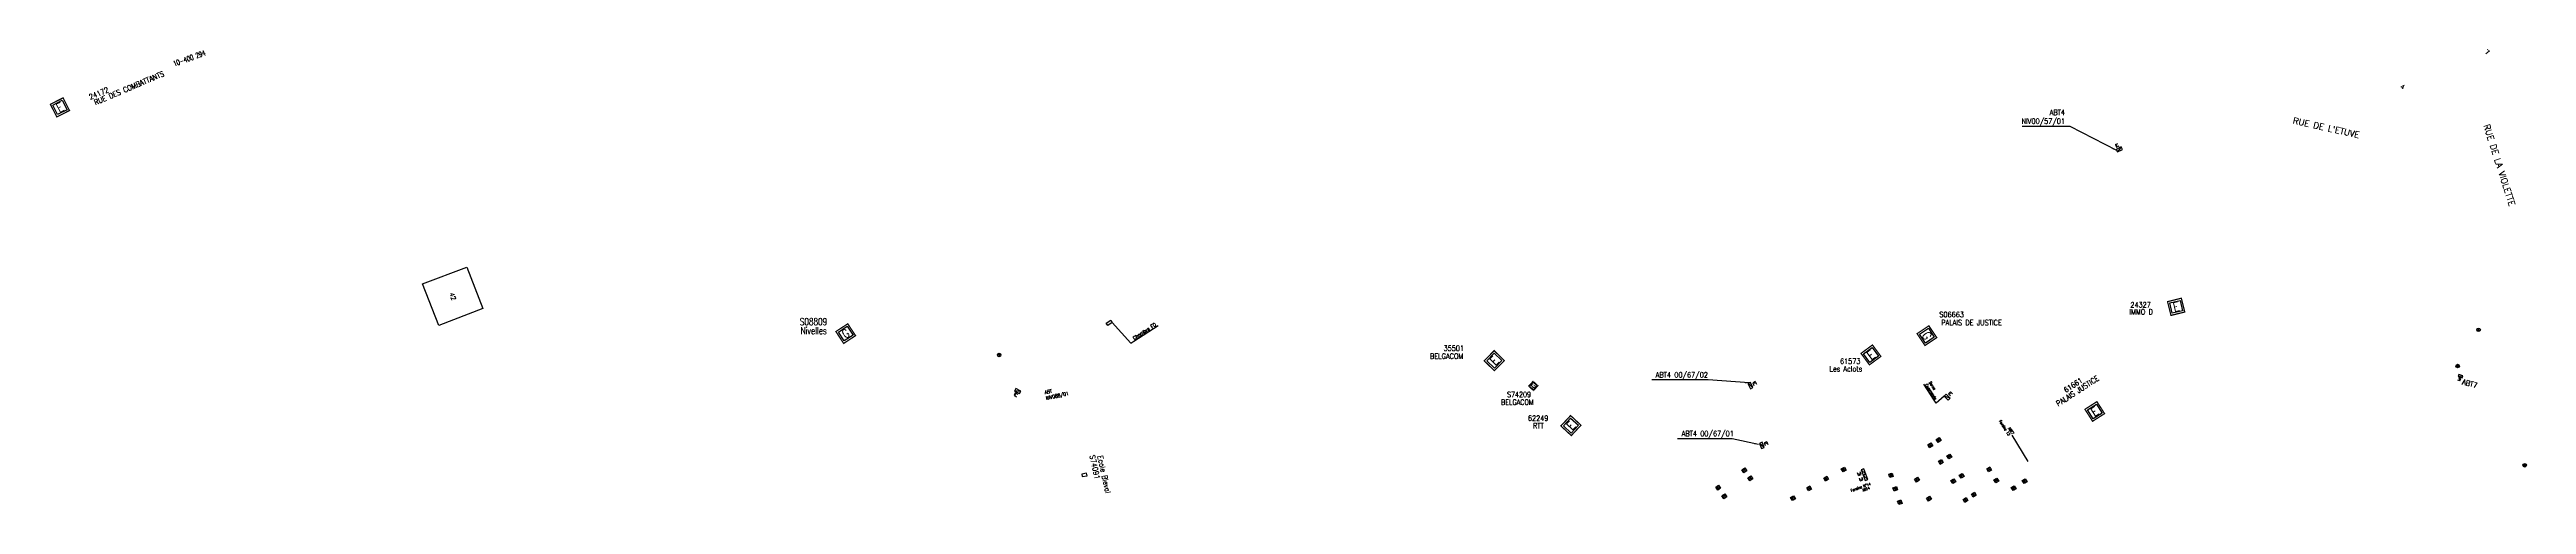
# Model space of a CAD drawing. Header units: millimetres. Extents: x 146028 to 146995, y 142989 to 143978.
# Drawn here: x 146295 to 146993, y 143063 to 143191 of the extents above; entities that cross this region are included whole.
import ezdxf
from ezdxf.enums import TextEntityAlignment as Align

# ---------------------------------------------------------------- set-up
doc = ezdxf.new("R2010")
doc.units = ezdxf.units.MM
doc.layers.get('0').update_dxf_attribs({"linetype": 'CONTINUOUS'})
for name, color, linetype in [('BB06', 7, 'CONTINUOUS'), ('G_210', 7, 'CONTINUOUS'), ('M_200', 7, 'CONTINUOUS'), ('O_200', 7, 'CONTINUOUS'), ('poteau_div', 7, 'CONTINUOUS'), ('w0100', 7, 'CONTINUOUS'), ('w0430', 7, 'CONTINUOUS'), ('w0469', 7, 'CONTINUOUS'), ('W0492', 7, 'CONTINUOUS'), ('w0989', 7, 'CONTINUOUS'), ('W0991', 7, 'CONTINUOUS')]:
    doc.layers.add(name, color=color, linetype=linetype)
doc.styles.add('G_ROMANS', font='ROMANS.SHX', dxfattribs={"width": 0.75})
doc.styles.add('M_ROMANS', font='ROMANS.shx', dxfattribs={"width": 0.75})
doc.styles.get("Standard").update_dxf_attribs({"font": 'romans.shx', "width": 0.85})
doc.dimstyles.get("Standard").update_dxf_attribs({"dimtxt": 1.5, "dimasz": 1.2, "dimexe": 0.625, "dimexo": 0.625, "dimgap": 0.25, "dimtad": 1, "dimdec": 1, "dimzin": 0, "dimdsep": 46, "dimtxsty": 'Standard', "dimcen": -0.5, "dimadec": 0, "dimazin": 0, "dimtfac": 1, "dimtdec": 1, "dimtmove": 0, "dimatfit": 3, "dimfxl": 0, "dimtolj": 1, "dimtzin": 0, "dimarcsym": 0})

# ---------------------------------------------------------------- blocks, each defined once
blk = doc.blocks.new('M_200_56')
at = {"color": 0, "linetype": 'Continuous', "const_width": 0.35, "flags": 128}
blk.add_lwpolyline([(2, 2), (2, -2), (-2, -2), (-2, 2)], close=True, dxfattribs=at)
at = {"color": 0, "linetype": 'Continuous'}
blk.add_lwpolyline([(-1.5, 1.5), (1.5, 1.5), (1.5, -1.5), (-1.5, -1.5)], close=True, dxfattribs=at)
at = {"color": 0, "linetype": 'Continuous', "width": 0.85}
blk.add_text('E', height=2.5, dxfattribs=at).set_placement((0, 0), align=Align.MIDDLE_CENTER)
for tag, p in [('NUM', (0, 15.06)), ('NOM', (0, 8.65))]:
    blk.add_attdef(tag, text='', height=4, dxfattribs=at).set_placement(p, align=Align.MIDDLE)
at = {"color": 0, "linetype": 'Continuous', "style": 'M_ROMANS', "width": 0.75, "flags": 3}
for tag, p in [('DEF_COUP', (-0.13, -7.49)), ('DEF_LEG', (-0.13, -4.99)), ('DEF_TYPE', (-0.13, -9.99))]:
    blk.add_attdef(tag, text='', height=1.2, dxfattribs=at).set_placement(p, align=Align.MIDDLE)
blk = doc.blocks.new('G_210_17')
at = {"color": 0, "linetype": 'Continuous', "const_width": 0.35, "flags": 128}
blk.add_lwpolyline([(2, 2), (2, -2), (-2, -2), (-2, 2)], close=True, dxfattribs=at)
at = {"color": 0, "linetype": 'Continuous'}
blk.add_lwpolyline([(-1.5, 1.5), (1.5, 1.5), (1.5, -1.5), (-1.5, -1.5)], close=True, dxfattribs=at)
at = {"color": 0, "linetype": 'Continuous', "style": 'G_ROMANS', "width": 0.75}
blk.add_text('G', height=2.5, dxfattribs=at).set_placement((0, 0), align=Align.MIDDLE_CENTER)
for tag, height, p in [('NUM', 4, (0, 14)), ('NOM', 4, (0, 9)), ('BCL', 3, (0, 5))]:
    blk.add_attdef(tag, text='', height=height, dxfattribs=at).set_placement(p, align=Align.MIDDLE)
at = {"color": 0, "linetype": 'Continuous', "style": 'G_ROMANS', "width": 0.75, "flags": 3}
for tag, p in [('DEF_COUP', (0.14, -7.61)), ('DEF_LEG', (0.14, -5.11)), ('DEF_TYPE', (0.14, -10.11))]:
    blk.add_attdef(tag, text='', height=1.2, dxfattribs=at).set_placement(p, align=Align.MIDDLE)
blk = doc.blocks.new('G_210_23')
at = {"layer": 'G_210', "color": 0, "linetype": 'Continuous', "const_width": 0.35, "flags": 128}
blk.add_lwpolyline([(4, 4), (4, 0), (0, 0), (0, 4)], close=True, dxfattribs=at)
at = {"layer": 'G_210', "color": 0, "linetype": 'Continuous'}
blk.add_lwpolyline([(0.5, 3.5), (3.5, 3.5), (3.5, 0.5), (0.5, 0.5)], close=True, dxfattribs=at)
at = {"layer": 'G_210', "insert": (2, 2), "char_height": 2.5, "width": 4, "attachment_point": 5}
blk.add_mtext('G', dxfattribs=at)
at = {"layer": 'G_210', "color": 0, "linetype": 'Continuous', "width": 0.75}
for tag, height, p in [('NUM', 4, (2, 16)), ('NOM', 4, (2, 11)), ('BCL', 3, (2, 7))]:
    blk.add_attdef(tag, text='', height=height, dxfattribs=at).set_placement(p, align=Align.MIDDLE)
at = {"layer": 'G_210', "color": 0, "linetype": 'Continuous', "width": 0.75, "flags": 3}
for tag, p in [('DEF_COUP', (2.14, -5.61)), ('DEF_LEG', (2.14, -3.11)), ('DEF_TYPE', (2.14, -8.11))]:
    blk.add_attdef(tag, text='', height=1.2, dxfattribs=at).set_placement(p, align=Align.MIDDLE)
blk = doc.blocks.new('T430')
at = {"flags": 128}
for points in [[(0.8, 0.8), (-0.8, 0.8)], [(-0.8, 0.8), (-0.8, 0)], [(0.8, 0.8), (-0.8, 0)], [(-0.8, 0), (0.8, 0)], [(-0.4, 2.1), (0.4, 2.1)], [(-0.4, 2.1), (-0.4, 1.3)], [(-0.4, 1.7), (0, 1.7)], [(-0.4, 1.3), (0.4, 1.3)], [(0.8, 0), (0.8, 0.8)]]:
    blk.add_lwpolyline(points, dxfattribs=at)
blk = doc.blocks.new('T492')
for p, q in [((0, 0), (0, 1)), ((0, 1), (1, 1)), ((1, 1), (1, 0)), ((1, 0), (0, 0))]:
    blk.add_line(p, q)
at = {"flags": 128}
for points in [[(0.85, 0.15), (0.15, 0.85)], [(0.15, 0.15), (0.85, 0.85)]]:
    blk.add_lwpolyline(points, dxfattribs=at)
blk.add_ellipse((0.5, 0.5), major_axis=(-0.354, 0.354), ratio=1, start_param=3.926991, end_param=10.210176)
blk = doc.blocks.new('T469')
at = {"color": 0, "linetype": 'Continuous', "flags": 128}
for points in [[(-0.35, 0.35), (0.35, -0.35)], [(-0.35, -0.35), (0.35, 0.35)]]:
    blk.add_lwpolyline(points, dxfattribs=at)
at = {"color": 0, "linetype": 'Continuous'}
blk.add_circle((0, 0), 0.5, dxfattribs=at)
blk = doc.blocks.new('M_200_59')
at = {"layer": 'M_200', "color": 0, "linetype": 'Continuous', "const_width": 0.35, "flags": 128}
blk.add_lwpolyline([(4, 4), (4, 0), (0, 0), (0, 4)], close=True, dxfattribs=at)
at = {"layer": 'M_200', "color": 0, "linetype": 'Continuous'}
blk.add_lwpolyline([(0.5, 3.5), (3.5, 3.5), (3.5, 0.5), (0.5, 0.5)], close=True, dxfattribs=at)
at = {"layer": 'M_200', "insert": (2, 2), "char_height": 2.5, "width": 4, "attachment_point": 5}
blk.add_mtext('E', dxfattribs=at)
at = {"layer": 'M_200', "color": 0, "linetype": 'Continuous', "width": 0.85}
for tag, p in [('NUM', (2, 17.06)), ('NOM', (2, 10.65))]:
    blk.add_attdef(tag, text='', height=4, dxfattribs=at).set_placement(p, align=Align.MIDDLE)
at = {"layer": 'M_200', "color": 0, "linetype": 'Continuous', "style": 'M_ROMANS', "width": 0.75, "flags": 3}
for tag, p in [('DEF_COUP', (1.87, -5.49)), ('DEF_LEG', (1.87, -2.99)), ('DEF_TYPE', (1.87, -7.99))]:
    blk.add_attdef(tag, text='', height=1.2, dxfattribs=at).set_placement(p, align=Align.MIDDLE)
blk = doc.blocks.new('*U13')
at = {"flags": 128}
for points in [[(0.8, 0.8), (-0.8, 0.8)], [(-0.8, 0.8), (-0.8, 0)], [(0.8, 0.8), (-0.8, 0)], [(-0.8, 0), (0.8, 0)], [(0.8, 0), (0.8, 0.8)], [(-0.37, -0.38), (0.43, -0.38)], [(-0.37, -0.38), (-0.37, -1.18)], [(-0.37, -0.78), (0.03, -0.78)], [(-0.37, -1.18), (0.43, -1.18)]]:
    blk.add_lwpolyline(points, dxfattribs=at)
blk = doc.blocks.new('O_200_01')
at = {"color": 0, "linetype": 'Continuous', "flags": 128}
blk.add_lwpolyline([(-0.75, 0.38), (0.75, 0.38), (0.75, -0.38), (-0.75, -0.38), (-0.75, 0.38)], dxfattribs=at)
at = {"color": 0, "linetype": 'Continuous', "width": 0.75, "flags": 3}
for tag, p in [('DEF_COUP', (0, -5.14)), ('DEF_LEG', (0, -2.64)), ('DEF_TYPE', (0, -7.64))]:
    blk.add_attdef(tag, text='', height=1.2, dxfattribs=at).set_placement(p, align=Align.MIDDLE)

msp = doc.modelspace()

# ---------------------------------------------------------------- linework, layer by layer
at = {"layer": 'G_210', "color": 252}
msp.add_lwpolyline([(146585.86, 143071.25), (146585.99, 143070.58), (146587.36, 143070.83), (146587.22, 143071.52), (146585.86, 143071.25)], dxfattribs=at)
at = {"layer": 'w0100', "color": 252, "linetype": 'Continuous', "flags": 128}
msp.add_lwpolyline([(146400.17, 143124.95), (146412.66, 143129.61), (146417.15, 143118.01), (146404.73, 143113.18), (146400.17, 143124.95)], dxfattribs=at)

# ---------------------------------------------------------------- block references
at = {"layer": 'G_210'}
ref = msp.add_blockref('G_210_17', (146519.37, 143110.9), dxfattribs=dict(at, zscale=0.4, rotation=33.26741775758883))
ref.add_attrib('NUM', 'S08809', dxfattribs={"layer": '0', "color": 0, "linetype": 'Continuous', "height": 2, "style": 'G_ROMANS', "width": 0.75}).set_placement((146510.3, 143114.26), align=Align.MIDDLE)
ref.add_attrib('NOM', 'Nivelles', dxfattribs={"layer": '0', "color": 0, "linetype": 'Continuous', "height": 2, "style": 'G_ROMANS', "width": 0.75}).set_placement((146510.35, 143111.76), align=Align.MIDDLE)
ref = msp.add_blockref('G_210_23', (146821.19, 143110.88), dxfattribs=dict(at, rotation=303.6771187950433))
ref.add_attrib('NUM', 'S06663', dxfattribs={"color": 0, "linetype": 'Continuous', "height": 1.5, "width": 0.85}).set_placement((146830.93, 143116.29), align=Align.MIDDLE)
ref.add_attrib('NOM', 'PALAIS DE JUSTICE', dxfattribs={"color": 0, "linetype": 'Continuous', "height": 1.5, "width": 0.85}).set_placement((146836.53, 143113.99), align=Align.MIDDLE)
ref = msp.add_blockref('G_210_23', (146713.14, 143094.74), dxfattribs=dict(at, xscale=0.5, yscale=0.5, zscale=0.5, rotation=47.54967884795848))
ref.add_attrib('NUM', 'S74209', dxfattribs={"color": 0, "linetype": 'Continuous', "height": 1.5, "width": 0.75}).set_placement((146709.06, 143093.74), align=Align.MIDDLE)
ref.add_attrib('NOM', 'BELGACOM', dxfattribs={"color": 0, "linetype": 'Continuous', "height": 1.5, "width": 0.75}).set_placement((146708.58, 143091.57), align=Align.MIDDLE)
at = {"layer": 'M_200'}
ref = msp.add_blockref('M_200_56', (146298, 143174.66), dxfattribs=dict(at, rotation=27.01684501310066))
ref.add_attrib('NUM', '24172', dxfattribs={"layer": '0', "color": 0, "linetype": 'Continuous', "height": 1.5, "rotation": 23, "width": 0.85}).set_placement((146308.95, 143178.62), align=Align.MIDDLE)
ref.add_attrib('NOM', 'RUE DES COMBATTANTS', dxfattribs={"layer": '0', "color": 0, "linetype": 'Continuous', "height": 1.5, "rotation": 23, "width": 0.85}).set_placement((146317.48, 143180.13), align=Align.MIDDLE)
ref = msp.add_blockref('M_200_56', (146894.18, 143118.45), dxfattribs=dict(at, rotation=13.99955914726953))
ref.add_attrib('NUM', '24327', dxfattribs={"layer": '0', "color": 0, "linetype": 'Continuous', "height": 1.5, "width": 0.85}).set_placement((146884.17, 143119.02), align=Align.MIDDLE)
ref.add_attrib('NOM', 'IMMO D', dxfattribs={"layer": '0', "color": 0, "linetype": 'Continuous', "height": 1.5, "width": 0.85}).set_placement((146884.31, 143117.04), align=Align.MIDDLE)
ref = msp.add_blockref('M_200_59', (146702.11, 143100.44), dxfattribs=dict(at, rotation=45.6644335007176))
ref.add_attrib('NUM', '35501', dxfattribs={"color": 0, "linetype": 'Continuous', "height": 1.5, "width": 0.85}).set_placement((146690.68, 143106.77), align=Align.MIDDLE)
ref.add_attrib('NOM', 'BELGACOM', dxfattribs={"color": 0, "linetype": 'Continuous', "height": 1.5, "width": 0.85}).set_placement((146688.67, 143104.55), align=Align.MIDDLE)
ref = msp.add_blockref('M_200_56', (146808.2, 143104.9), dxfattribs=dict(at, rotation=36.39190883102277))
ref.add_attrib('NUM', '61573', dxfattribs={"layer": '0', "color": 0, "linetype": 'Continuous', "height": 1.5, "width": 0.85}).set_placement((146802.36, 143103.1), align=Align.MIDDLE)
ref.add_attrib('NOM', 'Les Aclots', dxfattribs={"layer": '0', "color": 0, "linetype": 'Continuous', "height": 1.5, "width": 0.85}).set_placement((146801.13, 143100.98), align=Align.MIDDLE)
ref = msp.add_blockref('M_200_56', (146871.25, 143088.96), dxfattribs=dict(at, rotation=32.58822294795446))
ref.add_attrib('NUM', '61661', dxfattribs={"layer": '0', "color": 0, "linetype": 'Continuous', "height": 1.5, "rotation": 33, "width": 0.85}).set_placement((146865.15, 143096.38), align=Align.MIDDLE)
ref.add_attrib('NOM', 'PALAIS JUSTICE', dxfattribs={"layer": '0', "color": 0, "linetype": 'Continuous', "height": 1.5, "rotation": 33, "width": 0.85}).set_placement((146866.38, 143094.75), align=Align.MIDDLE)
ref = msp.add_blockref('M_200_56', (146723.68, 143084.98), dxfattribs=dict(at, rotation=47.05238228936756))
ref.add_attrib('NUM', '62249', dxfattribs={"layer": '0', "color": 0, "linetype": 'Continuous', "height": 1.5, "width": 0.85}).set_placement((146714.45, 143087.06), align=Align.MIDDLE)
ref.add_attrib('NOM', 'RTT', dxfattribs={"layer": '0', "color": 0, "linetype": 'Continuous', "height": 1.5, "width": 0.85}).set_placement((146714.52, 143084.95), align=Align.MIDDLE)
at = {"layer": 'O_200', "rotation": 31.85634138392064}
msp.add_blockref('O_200_01', (146593.63, 143113.95), dxfattribs=at)
at = {"layer": 'w0430', "color": 252}
for p, rotation in [((146878.35, 143162.47), 26.72599499004819), ((146829.4, 143092.7), 314.6945470639577), ((146806.5, 143072.01), 109.6839521734509), ((146807.04, 143070.5), 109.6839521734509)]:
    msp.add_blockref('T430', p, dxfattribs=dict(at, rotation=rotation))
at = {"layer": 'w0430'}
for name, p, rotation in [('T430', (146773.9, 143096.1), 295.3619542644877), ('*U13', (146567.65, 143094.35), 333.4483414891378), ('T430', (146777.08, 143079.23), 292.3184321849915)]:
    msp.add_blockref(name, p, dxfattribs=dict(at, rotation=rotation))
at = {"layer": 'w0430', "xscale": 0.7626700230473386, "yscale": 0.7626700230473386, "zscale": 0.7626700230473386, "rotation": 159.3563098501639}
msp.add_blockref('T430', (146974.41, 143099.18), dxfattribs=at)
at = {"layer": 'w0469', "color": 252, "ltscale": 0.01}
for p in [(146979.38, 143111.96), (146973.49, 143101.76), (146992.37, 143073.78)]:
    msp.add_blockref('T469', p, dxfattribs=at)
at = {"layer": 'w0469', "color": 252, "ltscale": 0.01, "rotation": 225}
msp.add_blockref('T469', (146562.6, 143104.89), dxfattribs=at)
at = {"layer": 'W0492', "color": 252}
for p, rotation in [((146824.74, 143078.7), 31.56484655047779), ((146827.1, 143080.21), 31.56484655047779), ((146830.1, 143075.56), 31.56484655047814), ((146772.38, 143071.69), 32.74971166810814), ((146774.08, 143069.41), 32.74971166592582), ((146795.43, 143069.33), 31.28044469550913), ((146800.33, 143071.9), 29.61490922898114), ((146813.51, 143070.33), 18.54320021929988), ((146821.01, 143069.04), 31.5648465504778), ((146827.74, 143074.05), 31.56484655047814), ((146831.24, 143068.61), 31.56484655047814), ((146833.6, 143070.12), 31.56484655047814), ((146841.35, 143071.93), 31.56484655047817), ((146843.34, 143068.81), 31.56484655047817), ((146851.35, 143068.64), 31.56484655047814), ((146765.03, 143066.77), 34.83079115605072), ((146766.77, 143064.35), 34.83079115605072), ((146786.07, 143063.83), 31.28044469550914), ((146790.62, 143066.58), 31.28044469550913), ((146814.73, 143066.52), 18.54320021929989), ((146816.03, 143062.74), 18.54320021929983), ((146824.4, 143063.71), 31.56484655047781), ((146834.66, 143063.31), 31.56484655047814), ((146837.02, 143064.81), 31.56484655047814), ((146848.23, 143066.66), 31.56484655047814)]:
    msp.add_blockref('T492', p, dxfattribs=dict(at, rotation=rotation))

# ---------------------------------------------------------------- texts
at = {"layer": 'BB06', "color": 252, "linetype": 'Continuous'}
msp.add_text('42', height=1.25, rotation=291.26186, dxfattribs=at).set_placement((146408.69, 143121.39), align=Align.MIDDLE_CENTER)
at = {"layer": 'G_210', "color": 252, "linetype": 'Continuous', "width": 0.85}
for s, p in [('S74091', (146589.55, 143073.28)), ('Ecole Bleval', (146592.18, 143071.23))]:
    msp.add_text(s, height=1.5, rotation=282.41901, dxfattribs=at).set_placement(p, align=Align.MIDDLE_CENTER)
at = {"layer": 'O_200', "color": 252, "linetype": 'Continuous', "insert": (146600.64, 143109.1), "char_height": 1, "attachment_point": 7, "rotation": 32.84758}
msp.add_mtext('\\A1;Chambre FO', dxfattribs=at)
at = {"layer": 'poteau_div', "color": 252, "linetype": 'Continuous', "width": 0.6}
msp.add_text('10-400 294', height=1.5, rotation=20, dxfattribs=at).set_placement((146334.45, 143188.5), align=Align.MIDDLE_CENTER)
at = {"layer": 'w0430', "color": 252, "linetype": 'Continuous', "width": 0.85}
for s, height, rotation, p in [('ABT7', 1.5, 346.19089, (146974.62, 143096.6)), ('Foraine 13', 0.75, 302.31695, (146844.23, 143086.23)), ('ABT7', 0.75, 302.31695, (146846.76, 143084.21))]:
    msp.add_text(s, height=height, rotation=rotation, dxfattribs=at).set_placement(p)
at = {"layer": 'w0430', "color": 252, "linetype": 'Continuous', "char_height": 1.5, "attachment_point": 9}
for s, insert in [('ABT4\\PNIV00/57/01', (146862.87, 143169.51)), ('ABT4 00/67/02', (146762.27, 143098.01)), ('ABT4 00/67/01', (146769.58, 143081.46))]:
    msp.add_mtext(s, dxfattribs=dict(at, insert=insert))
at = {"layer": 'w0430', "color": 252, "linetype": 'Continuous'}
for s, insert, char_height, attachment_point, rotation in [('\\A1;ABT ^JNIV088/01', (146575.94, 143091.86), 1, 7, 12.33776), ('Borne ^JCommande', (146823.44, 143096.43), 0.75, 7, 303.00477), ('Foraine N°14', (146808.19, 143068.25), 0.75, 9, 19.68395), ('ABT4', (146807.99, 143067.09), 0.75, 9, 19.68395)]:
    msp.add_mtext(s, dxfattribs=dict(at, insert=insert, char_height=char_height, attachment_point=attachment_point, rotation=rotation))
at = {"layer": 'w0989', "color": 252}
for s, rotation, p in [("RUE DE L'ETUVE", 347.41891, (146926.98, 143170.16)), ('RUE DE LA VIOLETTE', 287.71423, (146980.76, 143169.56))]:
    msp.add_text(s, height=1.75, rotation=rotation, dxfattribs=at).set_placement(p)
at = {"layer": 'W0991', "color": 252}
for s, p in [('7', (146981.12, 143189.93)), ('4', (146957.19, 143180.17))]:
    msp.add_text(s, height=1.25, rotation=333.2179, dxfattribs=at).set_placement(p)

# ---------------------------------------------------------------- leaders
at = {"layer": 'O_200', "color": 252, "linetype": 'Continuous', "annotation_type": 0, "has_hookline": 1, "hookline_direction": 0, "text_width": 7.85, "horizontal_direction": (0.840116, 0.542406, 0)}
msp.add_leader([(146594.46, 143114.03), (146599.73, 143108.22), (146600.57, 143108.76)], dimstyle='Standard', override={"dimasz": 1}, dxfattribs=at)
at = {"layer": 'w0430', "color": 252, "linetype": 'Continuous', "annotation_type": 0, "has_hookline": 1, "hookline_direction": 1, "text_width": 12.08}
msp.add_leader([(146877.46, 143162.47), (146864.32, 143169.26), (146863.12, 143169.26)], dimstyle='Standard', dxfattribs=at)
at = {"layer": 'w0430', "color": 252, "linetype": 'Continuous', "annotation_type": 0, "has_hookline": 1, "hookline_direction": 1}
for points, text_width in [([(146773.92, 143097), (146762.3, 143097.9)], 15.54), ([(146776.52, 143079.68), (146769.12, 143081.21)], 15.18)]:
    msp.add_leader(points, dimstyle='Standard', override={"dimgap": 0.25, "dimtad": 1}, dxfattribs=dict(at, text_width=text_width))
at = {"layer": 'w0430', "color": 252, "linetype": 'Continuous', "annotation_type": 0, "has_hookline": 1, "hookline_direction": 1, "text_width": 5.13, "horizontal_direction": (0.544709, -0.838625, 0)}
msp.add_leader([(146828.83, 143093.27), (146826.59, 143091.34), (146826.05, 143092.18)], dimstyle='Standard', override={"dimasz": 1}, dxfattribs=at)
at = {"layer": 'w0430', "color": 252, "linetype": 'Continuous'}
msp.add_leader([(146852.48, 143074.89), (146848.01, 143082.23)], dimstyle='Standard', override={"dimasz": 1}, dxfattribs=at)

doc.saveas('drawing.dxf')
